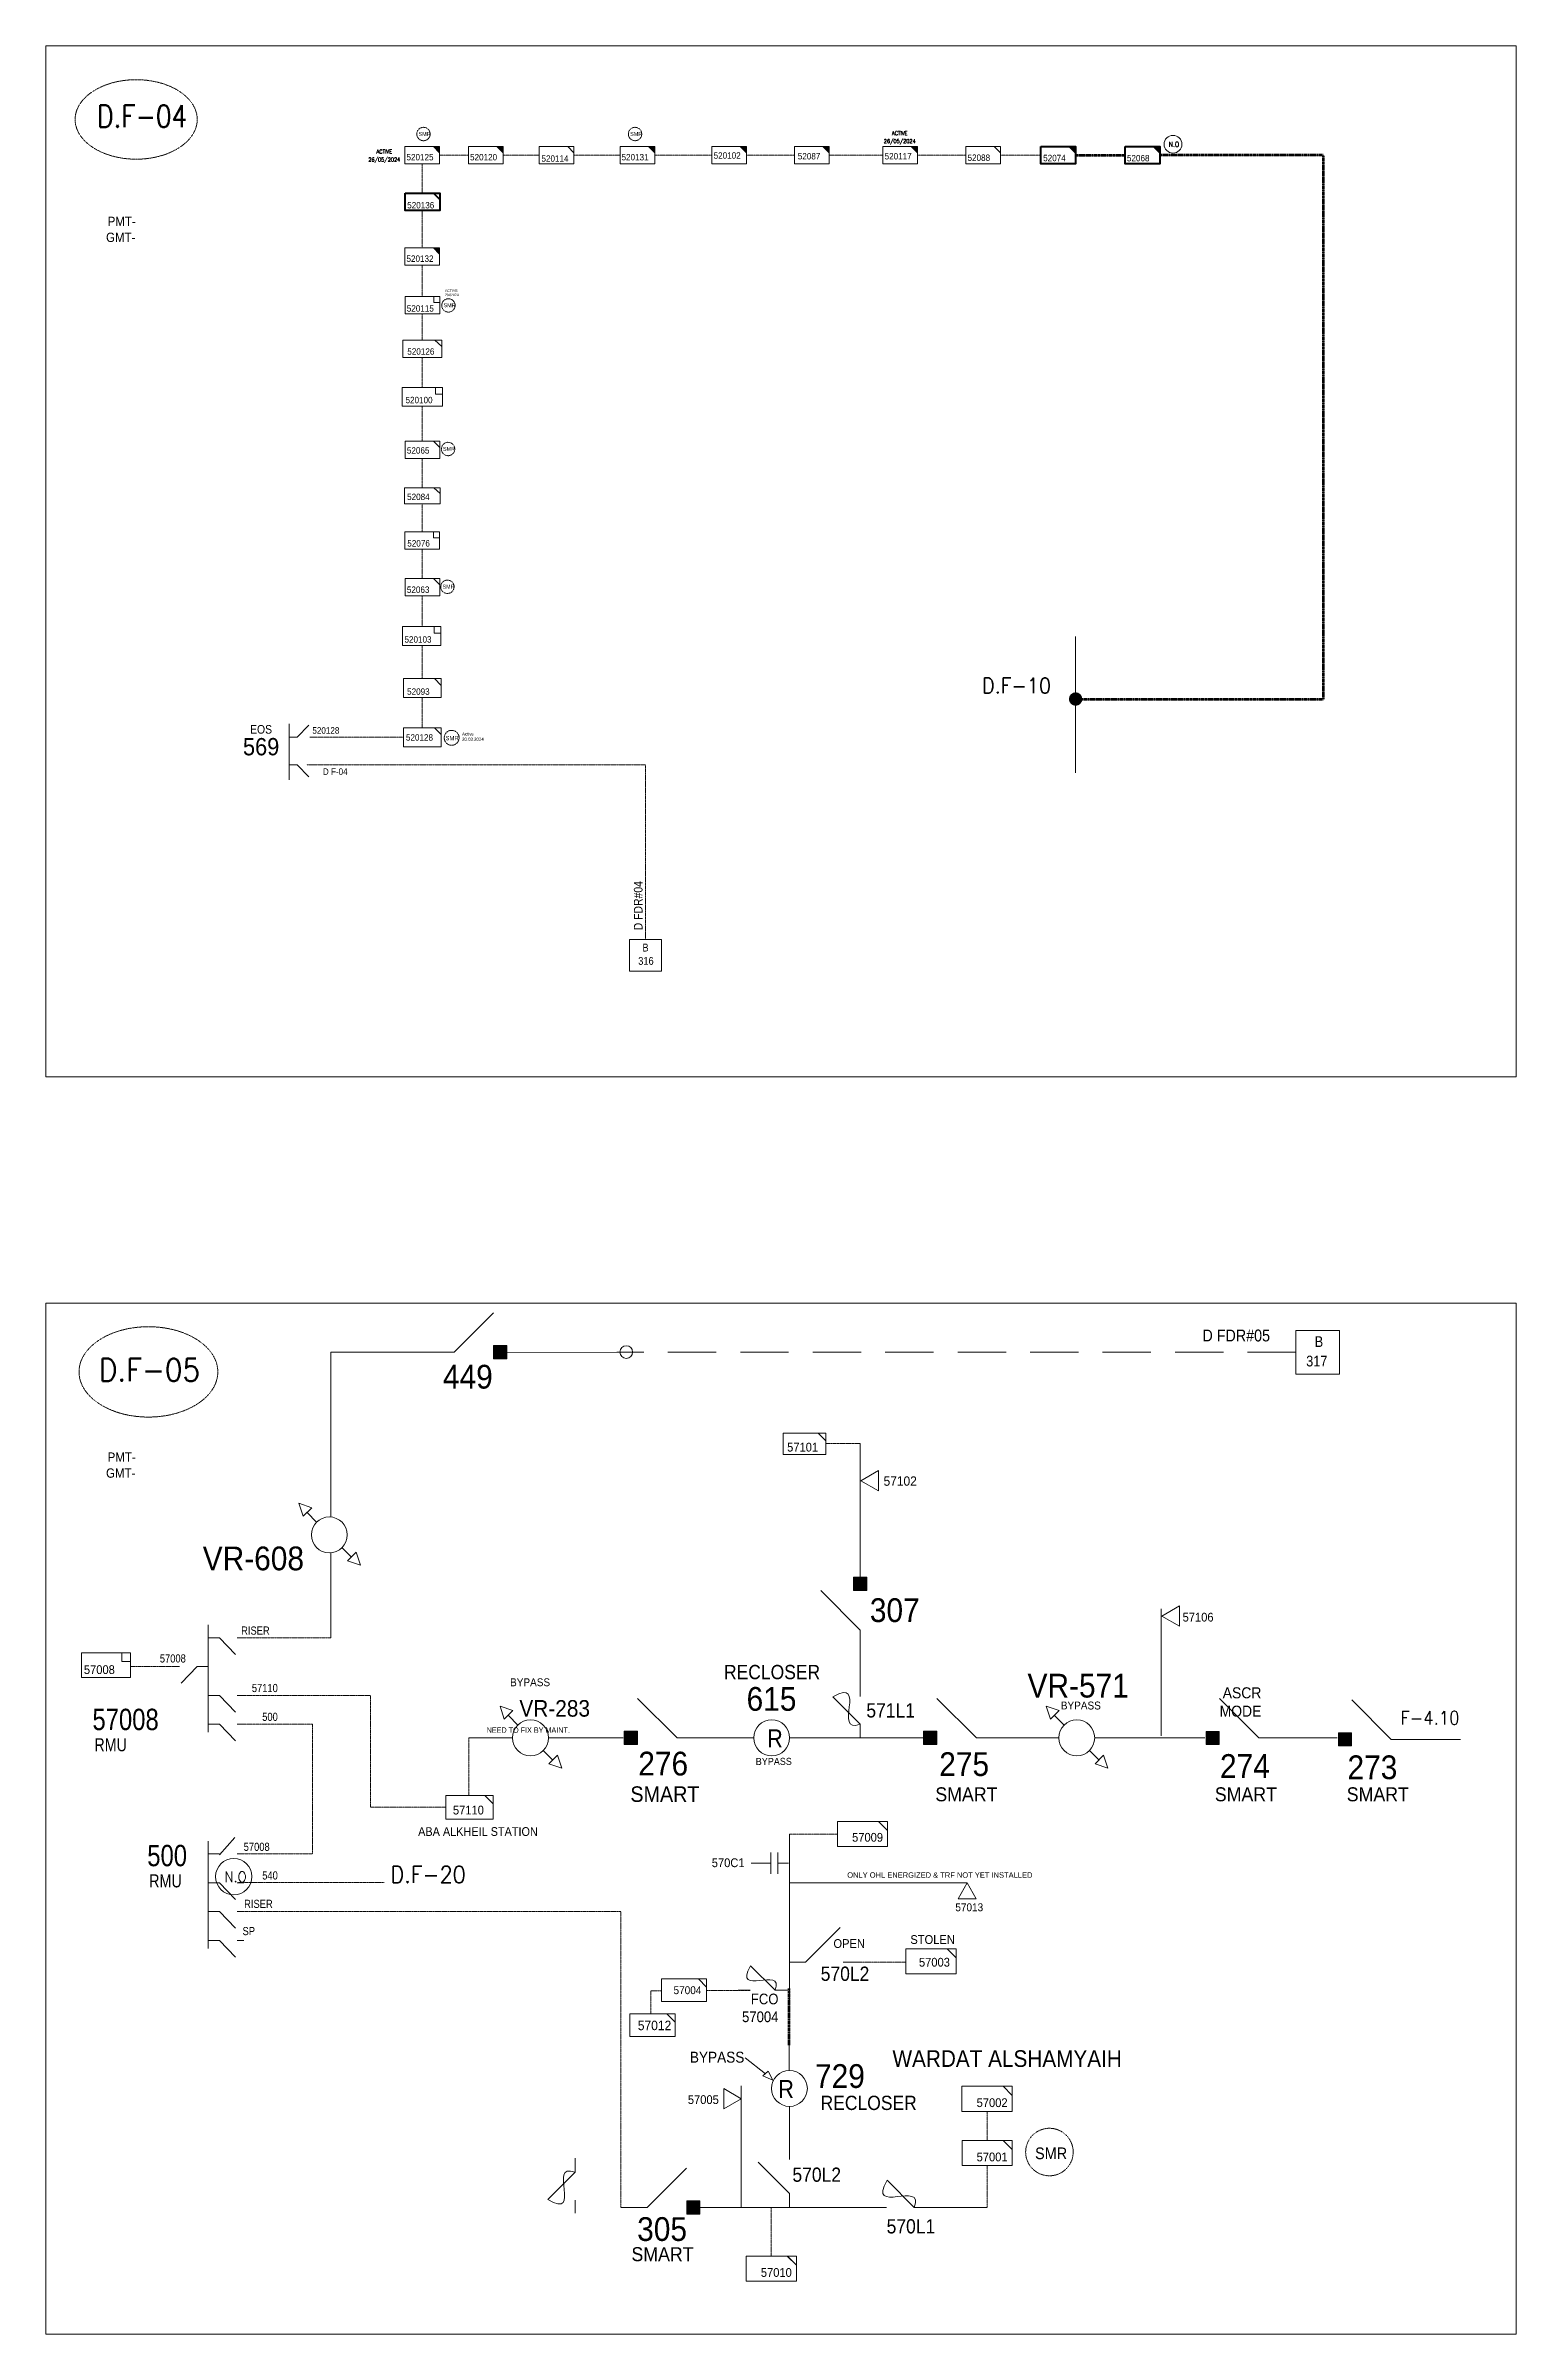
# Model space of a CAD drawing. Header units: metres. Extents: x 65984 to 144644, y -19036 to 23726.
# Drawn here: x 84420 to 85813, y 10390 to 12557 of the extents above; entities that cross this region are included whole.
import ezdxf
from ezdxf.enums import TextEntityAlignment as Align

# ---------------------------------------------------------------- set-up
doc = ezdxf.new("R2010")
doc.units = ezdxf.units.M
doc.header["$MEASUREMENT"] = 0
doc.linetypes.add('DGN Style 3', pattern=[0.013877, 0, -0.013877])
doc.linetypes.add('HIDDEN2', pattern=[2381.25, 1587.5, -793.75])
doc.layers.get('0').update_dxf_attribs({"color": 95, "lineweight": 40})
for name, color, linetype, lineweight in [('ABS', 7, 'Continuous', 40), ('ABS NUMBER', 112, 'Continuous', 30), ('d_eos', 111, 'Continuous', 40), ('d_eos no', 121, 'Continuous', 40), ('d_fco', 5, 'Continuous', 40), ('d_fco text', 95, 'Continuous', 40), ('d_oh branch', 94, 'Continuous', 40), ('d_switch', 95, 'Continuous', 40), ('d_tf', 1, 'Continuous', 40), ('d_tf no', 6, 'Continuous', 40), ('d_ug cable', 95, 'Continuous', 40), ('d_ug tf', 1, 'Continuous', 40), ('d_unit sub', 7, 'Continuous', 40), ('d_village name', 7, 'Continuous', 40), ('FDR  2  05', 154, 'Continuous', 40), ('fedr no', 95, 'Continuous', 40), ('GRID STATION  04', 7, 'Continuous', 40), ('Level 37', 7, 'Continuous', 0), ('O H MAIN FEEDER', 4, 'Continuous', 100), ('REGULATOR', 5, 'Continuous', 40), ('SW N O', 114, 'Continuous', 30)]:
    doc.layers.add(name, color=color, linetype=linetype, lineweight=lineweight)
doc.styles.add('NASKHF', font='naskhf.shx', dxfattribs={"height": 8})
doc.styles.add('Style-Arial', font='arial.ttf')
doc.styles.add('Style-ENGINEERING', font='ENGINEERING.shx')
doc.styles.add('Style-msdefault', font='msdefault.shx')
doc.styles.add('Style-STANDARD', font='STANDARD.shx')

msp = doc.modelspace()

# ---------------------------------------------------------------- texts
at = {"layer": 'ABS NUMBER', "color": 7, "lineweight": 13, "style": 'Style-Arial', "width": 0.9}
for s, p in [('449', (84843.6, 11307.8)), ('729', (85195.9, 10645.5))]:
    msp.add_text(s, height=22.5, dxfattribs=at).set_placement(p, align=Align.TOP_RIGHT)
for s, height, p in [('VR-608', 22.5, (84569, 11135.7)), ('307', 22.5, (85200.6, 11086.7)), ('VR-571', 22.5, (85349.9, 11015.2)), ('VR-283', 15.69, (84868.8, 10990.3)), ('615', 22.5, (85083.9, 11002.7))]:
    msp.add_text(s, height=height, dxfattribs=at).set_placement(p, align=Align.TOP_LEFT)
at = {"layer": 'ABS NUMBER', "color": 2, "lineweight": 13, "style": 'Style-Arial', "width": 0.9}
for s, p in [('276', (84981.4, 10941.4)), ('275', (85266.3, 10940.9)), ('274', (85532.1, 10939.1)), ('273', (85652.8, 10937.9))]:
    msp.add_text(s, height=22.5, dxfattribs=at).set_placement(p, align=Align.TOP_LEFT)
msp.add_text('305', height=22.5, dxfattribs=at).set_placement((85027.5, 10500.6), align=Align.TOP_RIGHT)
at = {"layer": 'd_eos no', "color": 7, "linetype": 'Continuous', "lineweight": 13}
for s, height, style, width, p in [('GMT-', 8.84, 'Style-Arial', 0.88, (84477.5, 12380)), ('PMT-', 8.84, 'Style-Arial', 0.88, (84479, 12395.1)), ('569', 16.4, 'Style-Arial', 0.9, (84607.1, 11901.4)), ('GMT-', 8.84, 'Style-Arial', 0.88, (84477.5, 11209.7)), ('PMT-', 8.84, 'Style-Arial', 0.88, (84479, 11224.8)), ('57008', 20.25, 'Style-msdefault', 0.833333, (84464.6, 10982.1)), ('RMU', 12.38, 'Style-msdefault', 0.818182, (84466.4, 10954.2)), ('500', 20.25, 'Style-msdefault', 0.833333, (84516.5, 10853.2)), ('RMU', 12.38, 'Style-msdefault', 0.818182, (84518.3, 10825.3))]:
    msp.add_text(s, height=height, dxfattribs=dict(at, style=style, width=width)).set_placement(p, align=Align.TOP_LEFT)
at = {"layer": 'd_fco text', "color": 251, "linetype": 'Continuous', "lineweight": 13, "style": 'Style-msdefault', "width": 0.916667}
for s, p in [('RECLOSER', (85062.5, 11023.6)), ('571L1', (85197.3, 10987.3))]:
    msp.add_text(s, height=13.5, dxfattribs=at).set_placement(p, align=Align.TOP_LEFT)
at = {"layer": 'd_fco text', "color": 7, "linetype": 'Continuous', "lineweight": 13, "style": 'Style-msdefault', "width": 0.916667}
for s, p in [('570L2', (85200.1, 10737.9)), ('RECLOSER', (85245, 10615.6)), ('570L1', (85262.5, 10498.7))]:
    msp.add_text(s, height=13.5, dxfattribs=at).set_placement(p, align=Align.TOP_RIGHT)
at = {"layer": 'd_fco text', "color": 7, "linetype": 'Continuous', "lineweight": 80, "style": 'Style-msdefault', "width": 0.916667}
msp.add_text('570L2', height=13.5, dxfattribs=at).set_placement((85127.3, 10547.6), align=Align.TOP_LEFT)
at = {"layer": 'd_fco text', "color": 7, "linetype": 'Continuous', "lineweight": 13, "ltscale": 0.799811, "insert": (85114.1, 10712.3), "char_height": 10.121, "attachment_point": 3, "style": 'NASKHF'}
msp.add_mtext('\\Fmsdefault;\\H1x;\\W0.916667;FCO\\P57004', dxfattribs=at)
at = {"layer": 'd_switch', "color": 218, "linetype": 'Continuous', "lineweight": 13, "style": 'Style-ENGINEERING', "width": 0.921053}
msp.add_text('520128', height=6.23, dxfattribs=at).set_placement((84672.8, 11911.7), align=Align.TOP_LEFT)
msp.add_text('D F-04', height=6.23, rotation=0.0075, dxfattribs=at).set_placement((84706.2, 11872.7), align=Align.TOP_RIGHT)
at = {"layer": 'd_switch', "color": 7, "linetype": 'Continuous', "lineweight": 13, "style": 'Style-ENGINEERING', "width": 0.857143}
for s, p in [('RISER', (84632.4, 11060)), ('57008', (84553, 11033.6)), ('57110', (84640.1, 11005.6)), ('500', (84640.1, 10978.3)), ('57008', (84632.4, 10855.2)), ('540', (84640.1, 10828.1)), ('SP', (84618.5, 10775.4))]:
    msp.add_text(s, height=7.72, dxfattribs=at).set_placement(p, align=Align.TOP_RIGHT)
msp.add_text('RISER', height=7.72, rotation=0.0075, dxfattribs=at).set_placement((84608.2, 10801.2), align=Align.TOP_LEFT)
at = {"layer": 'd_tf no', "color": 1, "linetype": 'Continuous', "lineweight": 40, "style": 'Style-msdefault', "width": 0.945946}
for height, p in [(3.72, (84773.3, 12475.3)), (3.72, (84973.7, 12475.3)), (3.72, (84797, 12313.1)), (3.72, (84796.5, 12177.1)), (3.72, (84796, 12046.6)), (4.13, (84798.8, 11903.4))]:
    msp.add_text('SMR', height=height, dxfattribs=at).set_placement(p, align=Align.TOP_LEFT)
at = {"layer": 'd_tf no', "color": 2, "linetype": 'Continuous', "lineweight": 13, "style": 'Style-msdefault', "width": 0.945946}
for s, p in [('520125', (84761.9, 12454.5)), ('520131', (84965.5, 12454.5)), ('520117', (85214.6, 12455.4)), ('52065', (84762.3, 12176.8)), ('52063', (84762.3, 12044.9))]:
    msp.add_text(s, height=6.07, dxfattribs=at).set_placement(p, align=Align.TOP_LEFT)
at = {"layer": 'd_tf no', "color": 218, "linetype": 'Continuous', "lineweight": 13, "style": 'Style-msdefault', "width": 0.945946}
for s, p in [('520120', (84822.1, 12454.5)), ('520114', (84889.7, 12453.2)), ('520102', (85052.7, 12456.1)), ('52087', (85132.4, 12455.4)), ('52088', (85293.1, 12454)), ('520132', (84761.9, 12358.4)), ('520126', (84762.7, 12270.5)), ('520100', (84761, 12224.5)), ('52084', (84762.5, 12132.8)), ('52076', (84762.7, 12088.8)), ('520103', (84760, 11997.8)), ('52093', (84762.5, 11948.4))]:
    msp.add_text(s, height=6.07, dxfattribs=at).set_placement(p, align=Align.TOP_LEFT)
at = {"layer": 'd_tf no', "color": 218, "linetype": 'Continuous', "lineweight": 40, "style": 'Style-msdefault', "width": 0.945946}
for s, p in [('52074', (85364.7, 12453.7)), ('520136', (84762.6, 12409))]:
    msp.add_text(s, height=6.07, dxfattribs=at).set_placement(p, align=Align.TOP_LEFT)
at = {"layer": 'd_tf no', "color": 206, "linetype": 'Continuous', "lineweight": 40, "style": 'Style-msdefault', "width": 0.945946}
msp.add_text('52068', height=6.07, dxfattribs=at).set_placement((85444, 12453.6), align=Align.TOP_LEFT)
at = {"layer": 'd_tf no', "color": 121, "linetype": 'Continuous', "lineweight": 13, "style": 'Style-msdefault', "width": 0.945946}
for s, p in [('520115', (84762.2, 12311.3)), ('520128', (84761.4, 11905))]:
    msp.add_text(s, height=6.07, dxfattribs=at).set_placement(p, align=Align.TOP_LEFT)
at = {"layer": 'd_tf no', "color": 251, "linetype": 'Continuous', "lineweight": 13, "style": 'Style-msdefault', "width": 0.945946}
for s, p in [('57101', (85122.3, 11234)), ('57106', (85496.7, 11073)), ('57008', (84456.5, 11023.3)), ('57110', (84805.9, 10890.3))]:
    msp.add_text(s, height=8.33, dxfattribs=at).set_placement(p, align=Align.TOP_LEFT)
at = {"layer": 'd_tf no', "color": 251, "linetype": 'Continuous', "lineweight": 13, "ltscale": 1.30753, "style": 'Style-msdefault', "width": 0.945946}
msp.add_text('57102', height=8.94, dxfattribs=at).set_placement((85213.6, 11202.2), align=Align.TOP_LEFT)
at = {"layer": 'd_tf no', "color": 1, "linetype": 'Continuous', "lineweight": 13, "ltscale": 0.9, "style": 'Style-msdefault', "width": 0.945946}
for s, p in [('BYPASS', (84897.9, 11010.9)), ('BYPASS', (85419.3, 10988.9)), ('57013', (85307.9, 10797.8))]:
    msp.add_text(s, height=7.49, dxfattribs=at).set_placement(p, align=Align.TOP_RIGHT)
at = {"layer": 'd_tf no', "color": 1, "linetype": 'Continuous', "lineweight": 13, "ltscale": 0.81, "style": 'Style-msdefault', "width": 0.945946}
msp.add_text('BYPASS', height=6.74, dxfattribs=at).set_placement((85126.7, 10935.6), align=Align.TOP_RIGHT)
at = {"layer": 'd_tf no', "color": 251, "linetype": 'Continuous', "lineweight": 13, "style": 'Style-msdefault', "width": 0.945946}
for s, height, p in [('57009', 8.33, (85213.1, 10864.5)), ('57003', 8.33, (85276.4, 10746.2)), ('57004', 7.49, (85041.1, 10719.3)), ('57005', 8.33, (85057.6, 10616.1)), ('57002', 8.33, (85331, 10613.2)), ('57010', 8.33, (85126.7, 10452.4))]:
    msp.add_text(s, height=height, dxfattribs=at).set_placement(p, align=Align.TOP_RIGHT)
at = {"layer": 'd_tf no', "color": 140, "linetype": 'Continuous', "lineweight": 13, "style": 'Style-msdefault', "width": 0.945946}
msp.add_text('570C1', height=8.33, dxfattribs=at).set_placement((85082, 10832.1), align=Align.RIGHT)
at = {"layer": 'd_tf no', "color": 1, "linetype": 'Continuous', "lineweight": 13, "ltscale": 0.683868, "style": 'Style-msdefault', "width": 0.945946}
msp.add_text('ONLY OHL ENERGIZED & TRF NOT YET INSTALLED', height=5.168, dxfattribs=at).set_placement((85354.5, 10827.2), align=Align.TOP_RIGHT)
at = {"layer": 'd_tf no', "color": 5, "linetype": 'Continuous', "lineweight": 13, "style": 'Style-msdefault', "width": 0.945946}
msp.add_text('OPEN', height=8.33, dxfattribs=at).set_placement((85196, 10763.9), align=Align.TOP_RIGHT)
at = {"layer": 'd_tf no', "color": 2, "linetype": 'Continuous', "lineweight": 13, "style": 'Style-msdefault', "width": 0.945946}
for s, p in [('STOLEN', (85281.1, 10767.7)), ('57001', (85331, 10561.8))]:
    msp.add_text(s, height=8.33, dxfattribs=at).set_placement(p, align=Align.TOP_RIGHT)
at = {"layer": 'd_tf no', "color": 251, "linetype": 'Continuous', "lineweight": 13, "ltscale": 1.134693, "style": 'Style-msdefault', "width": 0.945946}
msp.add_text('57012', height=9.01, dxfattribs=at).set_placement((85012.6, 10686.7), align=Align.TOP_RIGHT)
at = {"layer": 'd_tf no', "color": 111, "linetype": 'Continuous', "lineweight": 13, "char_height": 3.802, "attachment_point": 5, "line_spacing_factor": 1.2, "style": 'Style-STANDARD'}
for insert in [(85228.9, 12469.8), (84740.9, 12452.3)]:
    msp.add_mtext('\\H1x;\\W0.909091;ACTIVE\\P26/05/2024', dxfattribs=dict(at, insert=insert))
at = {"layer": 'd_tf no', "color": 121, "linetype": 'Continuous', "lineweight": 40, "attachment_point": 1, "style": 'NASKHF'}
for s, insert, char_height in [('\\Fmsdefault;\\H1x;\\W0.945946;ACTIVE\\P2/4/2024\\P', (84798.4, 12326.3), 2.413), ('\\Fmsdefault;\\H1x;\\W0.945946;Active\\P20.03.2024', (84814.5, 11906.7), 2.984)]:
    msp.add_mtext(s, dxfattribs=dict(at, insert=insert, char_height=char_height))
at = {"layer": 'd_tf no', "color": 1, "linetype": 'Continuous', "lineweight": 13, "ltscale": 1.077816, "insert": (85571.3, 11002.4), "char_height": 10.425, "attachment_point": 3, "style": 'NASKHF'}
msp.add_mtext('\\Fmsdefault;\\H1x;\\W0.945946;ASCR \\PMODE', dxfattribs=at)
at = {"layer": 'd_tf no', "color": 2, "linetype": 'Continuous', "lineweight": 40, "attachment_point": 1, "style": 'NASKHF'}
for s, insert, char_height in [('\\Fmsdefault;\\H1x;\\W0.947368;NEED TO FIX BY MAINT.', (84837.8, 10964.5), 5.211), ('\\Fmsdefault;\\H1x;\\W0.947368;SMART', (84973.9, 10908.6), 14.74), ('\\Fmsdefault;\\H1x;\\W0.947368;SMART', (85262.6, 10907.7), 13.266), ('\\Fmsdefault;\\H1x;\\W0.947368;SMART', (85527.2, 10907.7), 13.266), ('\\Fmsdefault;\\H1x;\\W0.947368;SMART', (85652.1, 10907.7), 13.266), ('\\Fmsdefault;\\H1x;\\W0.947368;SMART', (84974.9, 10472.2), 13.266)]:
    msp.add_mtext(s, dxfattribs=dict(at, insert=insert, char_height=char_height))
at = {"layer": 'd_tf no', "color": 2, "lineweight": 13, "insert": (85357, 10566.6), "char_height": 11.059, "attachment_point": 1, "style": 'NASKHF'}
msp.add_mtext('\\Fmsdefault;\\H1x;\\W0.925;SMR\\P', dxfattribs=at)
at = {"layer": 'd_village name', "color": 7, "linetype": 'Continuous', "lineweight": 13, "style": 'Style-Arial', "width": 0.888889}
for s, height, p in [('ABA ALKHEIL STATION', 8.294, (84829.6, 10865.8)), ('WARDAT ALSHAMYAIH', 15.816, (85330.6, 10650.8))]:
    msp.add_text(s, height=height, dxfattribs=at).set_placement(p, align=Align.MIDDLE_CENTER)
at = {"layer": 'd_village name', "color": 1, "linetype": 'Continuous', "lineweight": 13, "style": 'Style-Arial', "width": 0.888889}
msp.add_text('BYPASS', height=10.38, dxfattribs=at).set_placement((85056, 10652.1), align=Align.MIDDLE_CENTER)
at = {"layer": 'fedr no', "color": 6, "linetype": 'Continuous', "lineweight": 13, "style": 'Style-STANDARD', "width": 0.909091}
msp.add_text('D.F-04', height=20.87, dxfattribs=at).set_placement((84511.7, 12490.2), align=Align.MIDDLE_CENTER)
at = {"layer": 'fedr no', "color": 6, "linetype": 'Continuous', "lineweight": 40, "insert": (85339.5, 11951), "char_height": 14.52, "attachment_point": 5, "style": 'Style-STANDARD'}
msp.add_mtext('D.F-10', dxfattribs=at)
at = {"layer": 'fedr no', "color": 6, "linetype": 'Continuous', "lineweight": 13, "insert": (84518.6, 11303), "char_height": 21.35, "attachment_point": 5, "style": 'Style-STANDARD'}
msp.add_mtext('D.F-05', dxfattribs=at)
at = {"layer": 'fedr no', "color": 55, "linetype": 'Continuous', "lineweight": 13, "attachment_point": 5, "style": 'Style-STANDARD'}
for s, insert, char_height in [('F-4.10', (85730.9, 10973.5), 12.56), ('D.F-20', (84782.4, 10825.1), 15.85)]:
    msp.add_mtext(s, dxfattribs=dict(at, insert=insert, char_height=char_height))
at = {"layer": 'GRID STATION  04', "color": 218, "linetype": 'Continuous', "lineweight": 13, "style": 'Style-msdefault', "width": 0.9}
msp.add_text('D FDR#04', height=8.2, rotation=90, dxfattribs=at).set_placement((84977.2, 11719.3), align=Align.TOP_LEFT)
at = {"layer": 'GRID STATION  04', "color": 218, "linetype": 'Continuous', "lineweight": 13, "style": 'Style-msdefault', "width": 0.888889}
for s, p in [('B', (84985.3, 11706.6)), ('316', (84981.3, 11694))]:
    msp.add_text(s, height=7.38, dxfattribs=at).set_placement(p, align=Align.TOP_LEFT)
at = {"layer": 'GRID STATION  04', "color": 251, "linetype": 'Continuous', "lineweight": 13, "style": 'Style-msdefault'}
for s, height, width, p in [('D FDR#05', 11.25, 0.9, (85515.5, 11341.2)), ('B', 10.1, 0.888889, (85621.8, 11334.8)), ('317', 10.12, 0.888889, (85613.7, 11316.4))]:
    msp.add_text(s, height=height, dxfattribs=dict(at, width=width)).set_placement(p, align=Align.TOP_LEFT)
at = {"layer": 'Level 37', "color": 7, "linetype": 'Continuous', "lineweight": 13, "style": 'Style-msdefault', "width": 0.9}
msp.add_text('EOS', height=8.2, dxfattribs=at).set_placement((84613.8, 11913.7), align=Align.TOP_LEFT)

# ---------------------------------------------------------------- blocks, each defined once
blk = doc.blocks.new('ABS2_1_1')
at = {"color": 0, "linetype": 'ByBlock', "lineweight": -2, "ltscale": 500}
for q in [(-29900, 43500), (0, 0)]:
    blk.add_line((0, 13600), q, dxfattribs=at)
at = {"color": 0, "linetype": 'ByBlock', "lineweight": -2, "ltscale": 500, "flags": 128}
for points in [[(5000, 43600), (-5000, 43600), (-5000, 53600), (5000, 53600)], [(3791, 49653), (3791, 49653), (3791, 49653)]]:
    blk.add_lwpolyline(points, close=True, dxfattribs=at)
at = {"color": 0, "linetype": 'ByBlock', "lineweight": -2, "ltscale": 500}
for points in [[(5000, 43600), (-5000, 43600), (5000, 53600), (-5000, 53600)], [(3791, 49653), (3791, 49653), (3791, 49653)]]:
    blk.add_solid(points, dxfattribs=at)
blk = doc.blocks.new('TF3')
at = {"color": 0, "linetype": 'ByBlock', "lineweight": -2}
for p, q in [((11.3, 9), (18.3, 9)), ((18.3, 9), (18.3, 2))]:
    blk.add_line(p, q, dxfattribs=at)
at = {"color": 0, "linetype": 'ByBlock', "lineweight": -2, "flags": 128}
blk.add_lwpolyline([(18.3, 2), (11.3, 2), (11.3, 9)], dxfattribs=at)
at = {"color": 0, "linetype": 'ByBlock', "lineweight": -2}
blk.add_3dface([(-21.7, 9), (18.3, 9), (18.3, -11), (-21.7, -11)], dxfattribs=at)
blk = doc.blocks.new('*U1321')
at = {"layer": 'd_fco', "color": 251, "linetype": 'Continuous', "lineweight": 13}
blk.add_line((-4.6, 4.21), (-10.13, 4.21), dxfattribs=at)
at = {"layer": 'd_fco', "color": 251, "linetype": 'Continuous', "lineweight": 13, "extrusion": (0, 0, -1), "flags": 128}
blk.add_lwpolyline([(-13.02, 4.21), (-7.07, 4.21), (4.4, -7.26)], dxfattribs=at)
at = {"layer": 'd_fco', "color": 251, "linetype": 'Continuous', "lineweight": 13}
blk.add_open_spline([(-4.4, -7.26), (-13, 7.69), (11.58, -7.67), (7.07, 4.21)], degree=3, dxfattribs=at)
blk = doc.blocks.new('*U1322')
at = {"layer": 'REGULATOR', "color": 7, "linetype": 'Continuous', "lineweight": 13, "extrusion": (0, 0, -1)}
blk.add_circle((0.01, 0.1), 7.56, dxfattribs=at)
at = {"layer": 'ABS NUMBER', "color": 7, "lineweight": 13, "extrusion": (0, 0, -1), "style": 'Style-ENGINEERING', "width": 0.9}
blk.add_text('R', height=7.56, dxfattribs=at).set_placement((1.91, 3.67), align=Align.TOP_RIGHT)
blk = doc.blocks.new('*U1323')
at = {"layer": 'ABS', "color": 7, "linetype": 'Continuous', "lineweight": 13, "ltscale": 0.510317}
for p, q in [((-8.3, 9.1), (-8.3, 16.6)), ((-8.3, 9.1), (8.3, -7.6)), ((-8.3, -16.6), (-8.3, -9))]:
    blk.add_line(p, q, dxfattribs=at)
blk = doc.blocks.new('TF_8')
at = {"color": 0, "linetype": 'ByBlock', "lineweight": -2}
blk.add_line((6.3, 4.95), (9.9, 1.35), dxfattribs=at)
blk.add_3dface([(-10.1, 4.95), (9.9, 4.95), (9.9, -5.05), (-10.1, -5.05)], dxfattribs=at)
blk = doc.blocks.new('*U1012')
at = {"layer": 'd_fco', "color": 7, "linetype": 'Continuous', "lineweight": 13}
blk.add_line((-4.6, 4.21), (-10.13, 4.21), dxfattribs=at)
at = {"layer": 'd_fco', "color": 7, "linetype": 'Continuous', "lineweight": 13, "flags": 128}
blk.add_lwpolyline([(13.02, 4.21), (7.07, 4.21), (-4.4, -7.26)], dxfattribs=at)
at = {"layer": 'd_fco', "color": 7, "linetype": 'Continuous', "lineweight": 13}
blk.add_open_spline([(-4.4, -7.26), (-13, 7.69), (11.58, -7.67), (7.07, 4.21)], degree=3, dxfattribs=at)
blk = doc.blocks.new('*U1324')
at = {"layer": 'FDR  2  05', "color": 94, "linetype": 'Continuous', "lineweight": 13}
for p, q in [((-6.4, -8.6), (-6.4, 8.6)), ((-0.7, -8.6), (-0.7, 8.6)), ((-6.4, 0), (-15, 0)), ((15, 0), (-0.7, 0))]:
    blk.add_line(p, q, dxfattribs=at)
blk = doc.blocks.new('*U1059')
at = {"layer": 'REGULATOR', "color": 7, "linetype": 'Continuous', "lineweight": 13}
blk.add_circle((-0.01, 0.1), 7.56, dxfattribs=at)
at = {"layer": 'ABS NUMBER', "color": 7, "lineweight": 13, "style": 'Style-ENGINEERING', "width": 0.9}
blk.add_text('R', height=7.56, dxfattribs=at).set_placement((-1.91, 3.67), align=Align.TOP_LEFT)
blk = doc.blocks.new('*U3165')
at = {"layer": 'REGULATOR', "color": 251, "linetype": 'Continuous', "lineweight": 13}
for p, q in [((24, 25.1), (13.4, 14.5)), ((-14.9, -13.7), (-25.5, -24.4))]:
    blk.add_line(p, q, dxfattribs=at)
at = {"layer": 'REGULATOR', "color": 251, "linetype": 'Continuous', "lineweight": 13, "flags": 128}
for points in [[(29.5, 20), (34.4, 34.3), (20.1, 29.6)], [(-29.6, -20), (-34.4, -34.3), (-20.1, -29.5)]]:
    blk.add_lwpolyline(points, close=True, dxfattribs=at)
at = {"layer": 'REGULATOR', "color": 251, "linetype": 'Continuous', "lineweight": 13}
blk.add_circle((-0.8, 0.4), 20, dxfattribs=at)
blk = doc.blocks.new('*U3166')
at = {"layer": 'd_unit sub', "color": 251, "linetype": 'Continuous', "lineweight": 13, "flags": 128}
for points in [[(6.75, 5.3), (10.55, 1.49), (10.55, 5.3)], [(10.55, 5.3), (10.55, 1.49), (6.75, 5.3)]]:
    blk.add_lwpolyline(points, close=True, dxfattribs=at)
at = {"layer": 'd_unit sub', "color": 251, "linetype": 'Continuous', "lineweight": 13, "xscale": 1.056099128239294, "yscale": 1.056099128239294, "zscale": 0.3164171083704443}
blk.add_blockref('TF_8', (0.09, 0.07), dxfattribs=at)
blk = doc.blocks.new('exist.us-1000kva')
at = {"color": 0, "linetype": 'ByBlock', "lineweight": -2, "flags": 128}
blk.add_lwpolyline([(40, 12.9), (32.8, 20), (40, 20)], close=True, dxfattribs=at)
at = {"color": 0, "linetype": 'ByBlock', "lineweight": -2, "extrusion": (0, 0, -1)}
blk.add_solid([(-40, 12.9), (-32.8, 20), (-40, 20)], dxfattribs=at)
at = {"color": 0, "linetype": 'ByBlock', "lineweight": -2, "xscale": 2, "yscale": 2}
blk.add_blockref('TF_8', (20.2, 10.1), dxfattribs=at)
blk = doc.blocks.new('*U3866')
at = {"layer": 'ABS', "color": 7, "linetype": 'Continuous', "lineweight": 13, "ltscale": 0.459285}
for p, q in [((-8.3, 9.1), (-8.3, 16.6)), ((-8.3, 9.1), (8.3, -7.6)), ((-8.3, -16.6), (-8.3, -9))]:
    blk.add_line(p, q, dxfattribs=at)
blk = doc.blocks.new('*U1266')
at = {"layer": 'SW N O', "color": 3, "lineweight": 13}
blk.add_circle((0, 0), 16.8, dxfattribs=at)
at = {"layer": 'SW N O', "color": 3, "lineweight": 13, "style": 'Style-STANDARD'}
blk.add_text('N.O', height=9.6, dxfattribs=at).set_placement((1.7, -0.2), align=Align.MIDDLE_CENTER)
blk = doc.blocks.new('*U4128')
at = {"layer": 'SW N O', "color": 3, "lineweight": 13, "ltscale": 0.426762}
blk.add_circle((0, 0), 16.8, dxfattribs=at)
at = {"layer": 'SW N O', "color": 3, "lineweight": 13, "style": 'Style-STANDARD'}
blk.add_text('N.O', height=9.6, dxfattribs=at).set_placement((1.7, -0.2), align=Align.MIDDLE_CENTER)

# ---------------------------------------------------------------- hatches: boundary and pattern name
at = {"layer": 'd_ug cable', "linetype": 'DGN Style 3', "lineweight": 106}
h = msp.add_hatch(color=7, dxfattribs=at)
edge = h.paths.add_edge_path(flags=0)
edge.add_arc((85395.4, 11938.3), 6.38, 0, 360)

# ---------------------------------------------------------------- linework, layer by layer
at = {"layer": 'd_eos', "color": 7, "linetype": 'Continuous', "lineweight": 13, "ltscale": 1.047039}
for p, q in [((84650.7, 11914.8), (84650.7, 11861.8)), ((84650.7, 11902.1), (84658.3, 11902.1)), ((84658.3, 11902.1), (84669.5, 11913.6)), ((84670.5, 11902.1), (84675.2, 11902.1)), ((84650.7, 11876.1), (84658.3, 11876.1)), ((84658.3, 11876.1), (84669.5, 11864.6)), ((84670.5, 11876.1), (84675.2, 11876.1))]:
    msp.add_line(p, q, dxfattribs=at)
at = {"layer": 'd_eos', "color": 7, "linetype": 'Continuous', "lineweight": 13, "ltscale": 1.436268}
for p, q in [((84574.3, 10959.9), (84574.3, 11061.5)), ((84574.3, 11049.4), (84584.8, 11049.4)), ((84584.8, 11049.4), (84600.1, 11033.6)), ((84601.5, 11049.4), (84607.9, 11049.4)), ((84547.1, 11022.1), (84540.7, 11022.1)), ((84563.8, 11022.1), (84548.6, 11006.3)), ((84574.3, 11022.1), (84563.8, 11022.1)), ((84574.3, 10994.7), (84584.8, 10994.7)), ((84584.8, 10994.7), (84600.1, 10979)), ((84601.5, 10994.7), (84607.9, 10994.7)), ((84574.3, 10967.4), (84584.8, 10967.4)), ((84584.8, 10967.4), (84600.1, 10951.7)), ((84601.5, 10967.4), (84607.9, 10967.4)), ((84584.8, 10843.8), (84599.4, 10860.1)), ((84574.3, 10755.1), (84574.3, 10856.7)), ((84574.3, 10844.6), (84584.8, 10844.6)), ((84601.5, 10844.6), (84607.9, 10844.6)), ((84574.3, 10817.3), (84584.8, 10817.3)), ((84584.8, 10817.3), (84600.1, 10801.5)), ((84601.5, 10817.3), (84607.9, 10817.3)), ((84574.3, 10790), (84584.8, 10790)), ((84584.8, 10790), (84600.1, 10774.2)), ((84601.5, 10790), (84607.9, 10790)), ((84574.3, 10762.6), (84584.8, 10762.6)), ((84584.8, 10762.6), (84600.1, 10746.9)), ((84601.5, 10762.6), (84607.9, 10762.6))]:
    msp.add_line(p, q, dxfattribs=at)
at = {"layer": 'd_oh branch', "color": 251, "linetype": 'Continuous', "lineweight": 13}
for p, q in [((85191.5, 11100.2), (85191.5, 11233.2)), ((85476.5, 10956.3), (85476.5, 11076.8)), ((85078.8, 10509.8), (85078.8, 10625)), ((85124.4, 10605.5), (85124.5, 10560.2)), ((85311.6, 10509.8), (85254.4, 10509.8))]:
    msp.add_line(p, q, dxfattribs=at)
at = {"layer": 'd_oh branch', "color": 251, "linetype": 'Continuous', "lineweight": 13, "flags": 128}
for points in [[(85124.5, 10706.1), (85124.5, 10863.4)], [(85292.8, 10817.1), (85124.8, 10817.1)], [(85124.3, 10639.6), (85124.3, 10664.6)]]:
    msp.add_lwpolyline(points, dxfattribs=at)
at = {"layer": 'd_oh branch', "color": 1, "linetype": 'Continuous', "lineweight": 13, "flags": 128}
msp.add_lwpolyline([(85101.8, 10636.5), (85082.7, 10651.4)], dxfattribs=at)
at = {"layer": 'd_tf', "color": 251, "linetype": 'Continuous', "lineweight": 13, "ltscale": 0.000960215, "flags": 128}
for points in [[(85208.7, 11188.4), (85208.7, 11207.6), (85192, 11198)], [(85493.7, 11060.3), (85493.7, 11079.5), (85477, 11069.9)], [(85062.3, 10603.2), (85062.3, 10622.4), (85078.9, 10612.8)]]:
    msp.add_lwpolyline(points, close=True, dxfattribs=at)
at = {"layer": 'd_tf', "color": 1, "linetype": 'Continuous', "lineweight": 13, "ltscale": 0.000864194, "flags": 128}
msp.add_lwpolyline([(85301.4, 10802.2), (85284.1, 10802.2), (85292.8, 10817.2)], close=True, dxfattribs=at)
at = {"layer": 'd_tf', "color": 1, "linetype": 'Continuous', "lineweight": 13, "ltscale": 0.001056, "flags": 128}
msp.add_lwpolyline([(85099.4, 10634.3), (85104.4, 10639), (85108.6, 10630.2)], close=True, dxfattribs=at)
at = {"layer": 'd_ug cable', "color": 218, "linetype": 'DGN Style 3', "lineweight": 13}
for p, q in [((84793.3, 12453.4), (84820.6, 12453.4)), ((84853.5, 12453.4), (84887.6, 12453.4)), ((84920.5, 12453.4), (84964.1, 12453.4)), ((84996.9, 12453.4), (85050.9, 12453.4)), ((85083.7, 12453.4), (85129.3, 12453.4)), ((85162.1, 12453.4), (85212.8, 12453.4)), ((85245.6, 12453.4), (85291.3, 12453.4)), ((85324.2, 12453.4), (85362.5, 12453.4))]:
    msp.add_line(p, q, dxfattribs=at)
at = {"layer": 'd_ug cable', "color": 218, "linetype": 'DGN Style 3', "lineweight": 106}
msp.add_line((85395.3, 12453.4), (85442.3, 12453.4), dxfattribs=at)
at = {"layer": 'd_ug cable', "color": 251, "linetype": 'DGN Style 3', "lineweight": 13}
for p, q in [((85191.5, 11233.2), (85158.6, 11233.2)), ((84607.9, 11049.4), (84690.2, 11049.4)), ((84500.7, 11022.1), (84540.7, 11022.1)), ((84821, 10900.1), (84821, 10954.6)), ((84602.6, 10817.5), (84740.9, 10817.5)), ((85311.6, 10573.2), (85311.6, 10600.8)), ((85311.6, 10509.8), (85311.6, 10549.4)), ((85107.3, 10463.8), (85107.3, 10509.8))]:
    msp.add_line(p, q, dxfattribs=at)
at = {"layer": 'd_ug cable', "color": 218, "linetype": 'DGN Style 3', "lineweight": 13, "flags": 128}
for points in [[(84776.9, 12417.4), (84776.9, 12445.2)], [(84776.9, 12365.5), (84776.9, 12401)], [(84776.9, 12319.6), (84776.9, 12349.1)], [(84776.9, 12278.3), (84776.9, 12303.2)], [(84776.9, 12233.2), (84776.9, 12261.9)], [(84776.9, 12182.5), (84776.9, 12215.6)], [(84776.9, 12138.2), (84776.9, 12166.1)], [(84776.9, 12096.8), (84776.9, 12123.1)], [(84776.9, 12052.5), (84776.9, 12080.4)], [(84776.9, 12007.2), (84776.9, 12036.1)], [(84776.9, 11957.7), (84776.9, 11989.1)], [(84776.9, 11911), (84776.9, 11939.8)], [(84675.2, 11902.1), (84759.1, 11902.1)], [(84988.1, 11710.7), (84988.1, 11876.1), (84667.5, 11876.1)]]:
    msp.add_lwpolyline(points, dxfattribs=at)
at = {"layer": 'd_ug cable', "color": 218, "linetype": 'DGN Style 3', "lineweight": 106, "flags": 128}
msp.add_lwpolyline([(85395.4, 11938.3), (85630.2, 11938.3), (85630.2, 12453.4), (85475.2, 12453.4)], dxfattribs=at)
at = {"layer": 'd_ug cable', "color": 251, "linetype": 'HIDDEN2', "lineweight": 13, "ltscale": 0.028806}
msp.add_lwpolyline([(85603.9, 11319.8), (84961.2, 11319.8)], dxfattribs=at)
at = {"layer": 'd_ug cable', "color": 251, "linetype": 'DGN Style 3', "lineweight": 13, "flags": 128}
for points in [[(84607.9, 10994.7), (84727.8, 10994.7), (84727.8, 10888.8), (84799, 10888.8)], [(84607.9, 10967.4), (84672.9, 10967.4), (84672.9, 10844.6), (84607.9, 10844.6)], [(85124.1, 10863.4), (85169.9, 10863.4)], [(84964.7, 10509.8), (84964.7, 10790), (84607.9, 10790)], [(85190.5, 10742.1), (85234.5, 10742.1)], [(84993.1, 10693.3), (84993.1, 10715.1), (85003.2, 10715.1)], [(85087.2, 10715.4), (85046, 10715.4)]]:
    msp.add_lwpolyline(points, dxfattribs=at)
at = {"layer": 'd_ug cable', "color": 251, "linetype": 'DGN Style 3', "lineweight": 100, "flags": 128}
msp.add_lwpolyline([(85124.3, 10663.6), (85124.3, 10717.2)], dxfattribs=at)
at = {"layer": 'd_ug cable', "color": 2, "linetype": 'DGN Style 3', "lineweight": 13}
for centre, radius in [((84778, 12473.4), 6.34), ((84978.3, 12473.4), 6.34), ((84801.6, 12311.1), 6.34), ((84801.3, 12175.1), 6.34), ((84800.7, 12044.6), 6.34), ((84804.7, 11901.6), 7.05)]:
    msp.add_circle(centre, radius, dxfattribs=at)
at = {"layer": 'd_ug cable', "color": 1, "linetype": 'DGN Style 3', "lineweight": 13}
msp.add_circle((85370.6, 10562.3), 22.5, dxfattribs=at)
at = {"layer": 'fedr no', "color": 82, "linetype": 'DGN Style 3', "lineweight": 13, "true_color": 0x1dc70e}
for centre, major_axis in [((84506, 12487.2), (57.8, 0)), ((84517.6, 11301.1), (-65.7, 0))]:
    msp.add_ellipse(centre, major_axis=major_axis, ratio=0.651175, dxfattribs=at)
at = {"layer": 'GRID STATION  04', "color": 218, "linetype": 'Continuous', "lineweight": 13, "ltscale": 0.965996, "flags": 128}
msp.add_lwpolyline([(84973.1, 11710.7), (84973.1, 11680.6), (85003.2, 11680.6), (85003.2, 11710.7)], close=True, dxfattribs=at)
at = {"layer": 'GRID STATION  04', "color": 251, "linetype": 'Continuous', "lineweight": 13, "ltscale": 1.325097, "flags": 128}
msp.add_lwpolyline([(85603.9, 11299.1), (85603.9, 11340.4), (85645.2, 11340.4), (85645.2, 11299.1)], close=True, dxfattribs=at)
at = {"layer": 'O H MAIN FEEDER', "color": 1, "lineweight": 13, "ltscale": 0.817289}
msp.add_line((85395.4, 11868.4), (85395.4, 11997.5), dxfattribs=at)
at = {"layer": 'O H MAIN FEEDER', "color": 251, "lineweight": 13, "ltscale": 1.12111}
for p, q in [((84690.2, 11319.8), (84792.9, 11319.8)), ((84690.2, 11319.8), (84690.2, 11164.1)), ((84856.9, 11319.4), (84970.3, 11319.8)), ((84690.2, 11129.8), (84690.2, 11049.4)), ((85191.5, 11005), (85191.5, 11049.3)), ((84862.4, 10954.6), (84821, 10954.6)), ((84967, 10954.6), (84897, 10954.6)), ((85091, 10954.6), (85032.3, 10954.6)), ((85251, 10954.6), (85124.7, 10954.6)), ((85379.2, 10954.6), (85313.9, 10954.6)), ((85517.9, 10954.6), (85413.6, 10954.6)), ((84964.7, 10509.8), (84975.2, 10509.8)), ((85034.9, 10509.8), (85204, 10509.8))]:
    msp.add_line(p, q, dxfattribs=at)
at = {"layer": 'O H MAIN FEEDER', "color": 140, "lineweight": 13, "ltscale": 0.498271, "flags": 128}
for points in [[(84420.4, 12557), (85812.5, 12557), (85812.5, 11580.6), (84420.4, 11580.6)], [(84420.4, 11366.2), (85812.5, 11366.2), (85812.5, 10389.7), (84420.4, 10389.7)]]:
    msp.add_lwpolyline(points, close=True, dxfattribs=at)
at = {"layer": 'O H MAIN FEEDER', "color": 251, "lineweight": 13, "ltscale": 1.12111, "flags": 128}
msp.add_lwpolyline([(85584.8, 10954.4), (85643.1, 10954.4)], dxfattribs=at)
at = {"layer": 'O H MAIN FEEDER', "color": 5, "lineweight": 13, "ltscale": 1.12111, "flags": 128}
msp.add_lwpolyline([(85711.2, 10953.1), (85759.9, 10953.1)], dxfattribs=at)
at = {"layer": 'O H MAIN FEEDER', "color": 251, "lineweight": 13, "ltscale": 1.12111}
msp.add_circle((84970, 11319.9), 6.01, dxfattribs=at)

# ---------------------------------------------------------------- block references
at = {"layer": 'ABS', "color": 7, "linetype": 'Continuous', "lineweight": 13, "ltscale": 1.866313, "xscale": 0.001250431181724625, "yscale": 0.001250431181724625, "zscale": 0.0008280754372015645}
for p, rotation in [((84789.9, 11319.7), 269.9999999999998), ((85191.5, 11039.6), 359.9999999999997)]:
    msp.add_blockref('ABS2_1_1', p, dxfattribs=dict(at, rotation=rotation))
at = {"layer": 'ABS', "color": 2, "linetype": 'Continuous', "lineweight": 13, "ltscale": 1.866313, "xscale": 0.001250431181724625, "zscale": 0.0008280754372015645}
for p, yscale, rotation in [((85035.1, 10954.5), -0.001250431181724626, 270.0000000000002), ((85318.5, 10954.5), -0.001250431181724626, 270.0000000000002), ((85585.9, 10954.4), -0.001250431181724626, 270.0000000000002), ((85711.2, 10953.1), -0.001250431181724626, 270.0000000000002), ((84972.7, 10509.7), 0.001250431181724625, 269.9999999999998)]:
    msp.add_blockref('ABS2_1_1', p, dxfattribs=dict(at, yscale=yscale, rotation=rotation))
at = {"layer": 'ABS', "color": 7, "linetype": 'Continuous', "lineweight": 13, "ltscale": 0.510317, "xscale": 1.979269667988346, "yscale": 1.979269667988346, "zscale": 1.979269667988346, "rotation": 89.99999999999999}
msp.add_blockref('*U1323', (85157.6, 10758.6), dxfattribs=at)
at = {"layer": 'ABS', "color": 7, "linetype": 'Continuous', "lineweight": 13, "ltscale": 0.459285, "xscale": 1.78134270118811, "yscale": 1.78134270118811, "zscale": 1.78134270118811, "rotation": 180}
msp.add_blockref('*U3866', (85109.6, 10539.3), dxfattribs=at)
at = {"layer": 'd_fco', "color": 251, "linetype": 'Continuous', "lineweight": 13, "xscale": 2.25, "yscale": 2.25, "zscale": 2.25, "rotation": 270.0000000006001}
msp.add_blockref('*U1321', (85182, 10983.4), dxfattribs=at)
at = {"layer": 'd_fco', "color": 7, "linetype": 'Continuous', "lineweight": 13, "extrusion": (0, 0, -1)}
for p, xscale, yscale, zscale, rotation in [((-85096.6, 10724), 2.025, 2.025, 2.025, 180.0000000006002), ((-85226.8, 10519.2), 2.25, 2.25, 2.25, 180.0000000006001)]:
    msp.add_blockref('*U1012', p, dxfattribs=dict(at, xscale=xscale, yscale=yscale, zscale=zscale, rotation=rotation))
at = {"layer": 'd_fco', "color": 251, "linetype": 'Continuous', "lineweight": 13, "extrusion": (0, 0, -1), "xscale": 2.25, "yscale": 2.25, "zscale": 2.25, "rotation": 90.0000000006001}
msp.add_blockref('*U1321', (-84912, 10527.2), dxfattribs=at)
at = {"layer": 'd_tf no', "color": 2, "linetype": 'Continuous', "lineweight": 13, "xscale": 0.8205015588112918, "yscale": 0.8205015588112918, "zscale": 0.5190031620046214, "rotation": 359.9999999999999}
msp.add_blockref('exist.us-1000kva', (85212.8, 12445.2), dxfattribs=at)
at = {"layer": 'd_ug tf', "color": 2, "linetype": 'Continuous', "lineweight": 13, "rotation": 359.9999999999999}
for name, p, xscale, yscale, zscale in [('exist.us-1000kva', (84760.5, 12445.2), 0.8205015588112918, 0.8205015588112918, 0.5190031620046214), ('exist.us-1000kva', (84964.1, 12445.2), 0.8205015588112918, 0.8205015588112918, 0.5190031620046214), ('TF3', (84778.5, 12312.2), 0.8202915104122351, 0.8202915104122351, 0.1581921637790085)]:
    msp.add_blockref(name, p, dxfattribs=dict(at, xscale=xscale, yscale=yscale, zscale=zscale))
at = {"layer": 'd_ug tf', "color": 218, "linetype": 'Continuous', "lineweight": 13, "rotation": 359.9999999999999}
for name, p, xscale, yscale, zscale in [('exist.us-1000kva', (84820.6, 12445.2), 0.8205015588112918, 0.8205015588112918, 0.5190031620046214), ('TF_8', (84904.2, 12453.5), 1.641003117622584, 1.641003117622584, 0.5190031620046214), ('exist.us-1000kva', (85050.9, 12445.2), 0.8205015588112918, 0.8205015588112918, 0.5190031620046214), ('exist.us-1000kva', (85129.3, 12445.2), 0.8205015588112918, 0.8205015588112918, 0.5190031620046214), ('exist.us-1000kva', (84760.5, 12349.1), 0.8205015588112918, 0.8205015588112918, 0.5190031620046214), ('TF_8', (84777.1, 12270.1), 1.831898349209491, 1.641003117622584, 0.5190031620046214), ('TF3', (84778.5, 12225.3), 0.9562687512586637, 0.8777198370892203, 0.1581921637790085), ('TF3', (84778.3, 12089.4), 0.8202915104122351, 0.8202915104122351, 0.1581921637790085), ('TF3', (84777.9, 11999), 0.9056021931965743, 0.9056021931965743, 0.1581921637790085)]:
    msp.add_blockref(name, p, dxfattribs=dict(at, xscale=xscale, yscale=yscale, zscale=zscale))
at = {"layer": 'd_ug tf', "color": 218, "linetype": 'Continuous', "lineweight": 13, "zscale": 0.5190031620046214}
for p, xscale, yscale in [((85307.9, 12453.5), 1.641003117622584, 1.641003117622584), ((84777.1, 12130.8), 1.68525251847384, 1.509638696923477), ((84777.1, 11948.8), 1.782716664485563, 1.782716664485563)]:
    msp.add_blockref('TF_8', p, dxfattribs=dict(at, xscale=xscale, yscale=yscale))
at = {"layer": 'd_ug tf', "color": 218, "linetype": 'Continuous', "lineweight": 40, "zscale": 0.5190031620046214, "rotation": 359.9999999999999}
for name, p, xscale, yscale in [('exist.us-1000kva', (85362.5, 12445.2), 0.8205015588112918, 0.8205015588112918), ('TF_8', (84777.1, 12409.3), 1.641003117622584, 1.641003117622584)]:
    msp.add_blockref(name, p, dxfattribs=dict(at, xscale=xscale, yscale=yscale))
at = {"layer": 'd_ug tf', "color": 206, "linetype": 'Continuous', "lineweight": 40, "xscale": 0.8205015588112918, "yscale": 0.8205015588112918, "zscale": 0.5190031620046214, "rotation": 359.9999999999999}
msp.add_blockref('exist.us-1000kva', (85442.3, 12445.2), dxfattribs=at)
at = {"layer": 'd_ug tf', "color": 2, "linetype": 'Continuous', "lineweight": 13, "zscale": 0.5190031620046214}
for p, xscale, yscale in [((84777.1, 12174.3), 1.641003117622584, 1.641003117622584), ((84777.1, 12044.3), 1.641003117622584, 1.641003117622584), ((84777.1, 11902.2), 1.782716664485563, 1.782716664485563)]:
    msp.add_blockref('TF_8', p, dxfattribs=dict(at, xscale=xscale, yscale=yscale))
at = {"layer": 'd_ug tf', "color": 251, "linetype": 'Continuous', "lineweight": 13, "xscale": 1.162312282993633, "yscale": 1.162312282993633, "zscale": 0.2169988529204506, "rotation": 359.9999999999999}
msp.add_blockref('TF3', (84479.4, 11024.5), dxfattribs=at)
at = {"layer": 'd_unit sub', "color": 251, "linetype": 'Continuous', "lineweight": 13}
for name, p, xscale, yscale, zscale in [('TF_8', (85138.9, 11233.2), 2.014188616557118, 2.014188616557118, 0.7119384938334998), ('TF_8', (84821.8, 10888.9), 2.25103308315855, 2.25103308315855, 0.7119384938334998), ('TF_8', (85193.9, 10863.6), 2.376223038538411, 2.376223038538411, 0.7119384938334998), ('TF_8', (85258.8, 10742.9), 2.376223038538411, 2.376223038538411, 0.7119384938334998), ('TF_8', (85024.9, 10715.6), 2.13860073468457, 2.13860073468457, 0.6407446444501499), ('TF_8', (84995, 10682.5), 2.13860073468457, 2.13860073468457, 0.6407446444501499), ('*U3166', (85311.6, 10612.6), 2.25, 2.25, 2.25), ('*U3166', (85107.3, 10451.9), 2.25, 2.25, 2.25)]:
    msp.add_blockref(name, p, dxfattribs=dict(at, xscale=xscale, yscale=yscale, zscale=zscale))
at = {"layer": 'd_unit sub', "color": 2, "linetype": 'Continuous', "lineweight": 13, "xscale": 2.376223038538411, "yscale": 2.376223038538411, "zscale": 0.7119384938334998}
msp.add_blockref('TF_8', (85311.9, 10561.4), dxfattribs=at)
at = {"layer": 'FDR  2  05', "color": 94, "linetype": 'Continuous', "lineweight": 13, "xscale": 1.177761450501551, "yscale": 1.177761450501551, "zscale": 1.177761450501551, "rotation": 180}
msp.add_blockref('*U1324', (85105.9, 10835.9), dxfattribs=at)
at = {"layer": 'REGULATOR', "color": 251, "linetype": 'Continuous', "lineweight": 13, "xscale": 0.8505992303054412, "yscale": 0.8505992303054412, "zscale": 0.8505992303054412, "rotation": 90.00000000000001}
for p in [(84689.2, 11147.4), (84879.7, 10955.2), (85396.8, 10955.2)]:
    msp.add_blockref('*U3165', p, dxfattribs=at)
at = {"layer": 'REGULATOR', "color": 7, "linetype": 'Continuous', "lineweight": 13, "xscale": 2.25, "yscale": 2.25, "zscale": 2.25}
msp.add_blockref('*U1059', (85107.7, 10954.3), dxfattribs=at)
at = {"layer": 'REGULATOR', "color": 7, "linetype": 'Continuous', "lineweight": 13, "extrusion": (0, 0, -1), "xscale": 2.25, "yscale": 2.25, "zscale": 2.25}
msp.add_blockref('*U1322', (-85124.4, 10622.3), dxfattribs=at)
at = {"layer": 'SW N O', "color": 3, "lineweight": 13}
for name, p, xscale, yscale, zscale in [('*U4128', (85487.6, 12463.7), 0.4995019603566093, 0.4995019603566093, 0.4995019603566093), ('*U1266', (84598.4, 10823.1), 1.024472758914651, 1.024472758914651, 1.024472758914651)]:
    msp.add_blockref(name, p, dxfattribs=dict(at, xscale=xscale, yscale=yscale, zscale=zscale))

msp.set_redraw_order([(e.dxf.handle, doc.entitydb.next_handle()) for e in msp.query("TEXT MTEXT ATTDEF DIMENSION ARC_DIMENSION")])  # texts and dimensions are drawn at this point

doc.saveas('drawing.dxf')
